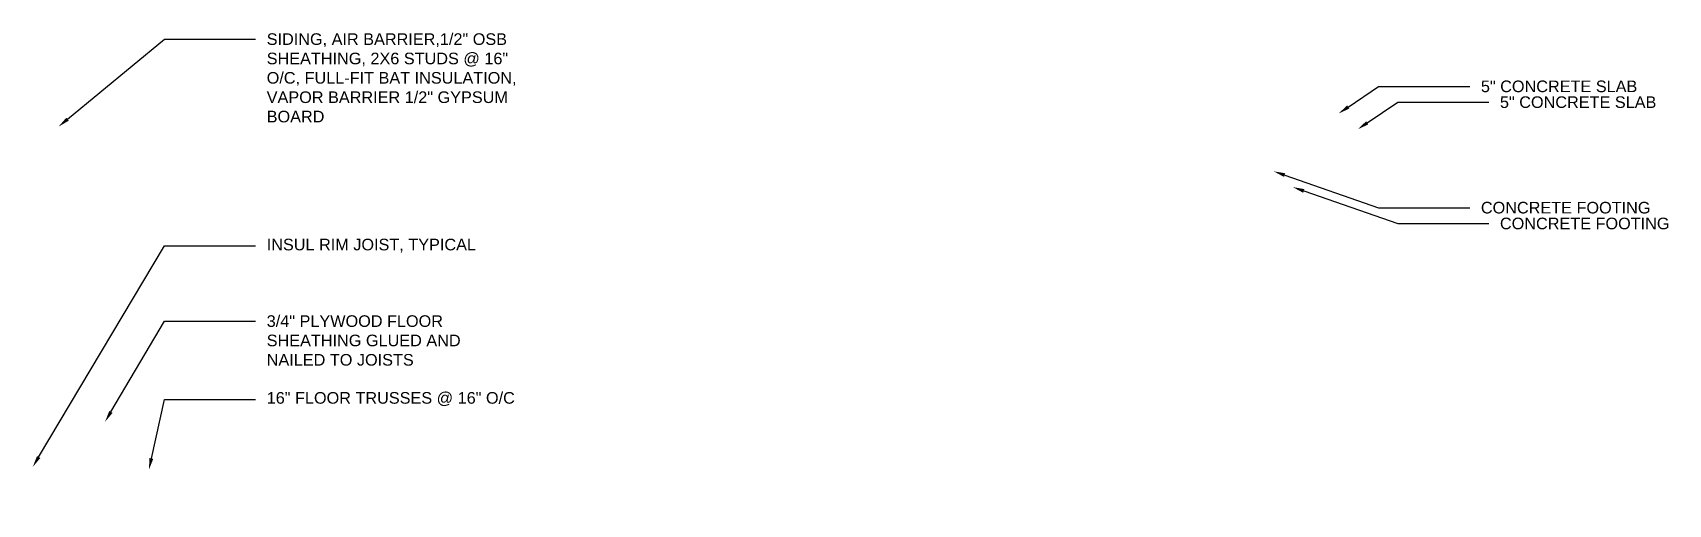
# Model space of a CAD drawing. Header units: inches. Extents: x -473 to 564, y -11 to 963.
# Drawn here: x -128.1 to 188.6, y 523.8 to 615.1 of the extents above; entities that cross this region are included whole.
import ezdxf
from ezdxf import colors
from ezdxf.entities.mleader import LeaderData, LeaderLine
from ezdxf.math import Vec2, Vec3

# ---------------------------------------------------------------- set-up
doc = ezdxf.new("R2010")
doc.units = ezdxf.units.IN
doc.header["$MEASUREMENT"] = 0
for name, color, linetype in [('doors', 3, 'Continuous'), ('g-anno-dims', 4, 'Continuous'), ('grade', 6, 'Continuous')]:
    doc.layers.add(name, color=color, linetype=linetype)
doc.styles.add('Roman', font='arial.ttf', dxfattribs={"height": 0.09375})

msp = doc.modelspace()

# ---------------------------------------------------------------- leaders
at = {"layer": 'doors'}
ml = msp.add_multileader_mtext('Standard', dxfattribs=at)
ml.set_content('5" CONCRETE SLAB', color=256, style='Roman')
ml.set_leader_properties(color=256, linetype='ByLayer', lineweight=-1)
ml.build(insert=Vec2(0, 0))
ml.multileader.update_dxf_attribs({"has_dogleg": 0, "dogleg_length": 0.36, "arrow_head_size": 2.25, "scale": 24})
ctx = ml.context
ctx.base_point, ctx.scale, ctx.char_height, ctx.arrow_head_size, ctx.landing_gap_size, ctx.plane_origin = Vec3(150.14, 604.72549), 24, 2.25, 2.25, 2.16, Vec3(124.75, 599.47549)
notes = []
notes.append((ctx, [(0, (1, 1, 0), (141.5, 604.72549), (1, 0), 8.64, [(0, [(124.75, 599.47549), (132.5, 604.72549)], 0, [])])]))
ctx.mtext.insert, ctx.mtext.flow_direction = Vec3(152.3, 605.86967), 5
ml = msp.add_multileader_mtext('Standard', dxfattribs=at)
ml.set_content('CONCRETE FOOTING', color=256, style='Roman')
ml.set_leader_properties(color=256, linetype='ByLayer', lineweight=-1)
ml.build(insert=Vec2(0, 0))
ml.multileader.update_dxf_attribs({"has_dogleg": 0, "dogleg_length": 0.36, "arrow_head_size": 2.25, "scale": 24})
ctx = ml.context
ctx.base_point, ctx.scale, ctx.char_height, ctx.arrow_head_size, ctx.landing_gap_size, ctx.plane_origin = Vec3(150.14, 581.22549), 24, 2.25, 2.25, 2.16, Vec3(169.3125, 695.41299)
notes.append((ctx, [(0, (1, 1, 0), (141.5, 581.22549), (1, 0), 8.64, [(0, [(112.1875, 588.28799), (132.5, 581.22549)], 0, [])])]))
ctx.mtext.insert, ctx.mtext.flow_direction = Vec3(152.3, 582.36967), 5
at = {"layer": 'g-anno-dims'}
ml = msp.add_multileader_mtext('Standard', dxfattribs=at)
ml.set_content('SIDING, AIR BARRIER,1/2" OSB\\PSHEATHING, 2X6 STUDS @ 16"\\PO/C, FULL-FIT BAT INSULATION,\\PVAPOR BARRIER 1/2" GYPSUM\\PBOARD', color=256, style='Roman')
ml.set_leader_properties(color=256, linetype='ByLayer', lineweight=-1)
ml.build(insert=Vec2(0, 0))
ml.multileader.update_dxf_attribs({"has_dogleg": 0, "dogleg_length": 0.36, "arrow_head_size": 2.25, "scale": 24})
ctx = ml.context
ctx.base_point, ctx.scale, ctx.char_height, ctx.arrow_head_size, ctx.landing_gap_size, ctx.plane_origin = Vec3(-84.9225, 613.87496), 24, 2.25, 2.25, 2.16, Vec3(-123.0625, 596.93746)
notes.append((ctx, [(0, (1, 1, 0), (-93.5625, 613.87496), (1, 0), 8.64, [(0, [(-123.0625, 596.93746), (-102.5625, 613.87496)], 0, [])])]))
ctx.mtext.insert, ctx.mtext.flow_direction = Vec3(-82.7625, 615.01914), 5
ml = msp.add_multileader_mtext('Standard', dxfattribs=at)
ml.set_content('INSUL RIM JOIST, TYPICAL', color=256, style='Roman')
ml.set_leader_properties(color=256, linetype='ByLayer', lineweight=-1)
ml.build(insert=Vec2(0, 0))
ml.multileader.update_dxf_attribs({"has_dogleg": 0, "dogleg_length": 0.36, "arrow_head_size": 2.25, "scale": 24})
ctx = ml.context
ctx.base_point, ctx.scale, ctx.char_height, ctx.arrow_head_size, ctx.landing_gap_size, ctx.plane_origin = Vec3(-84.9225, 573.87496), 24, 2.25, 2.25, 2.16, Vec3(-128.0625, 530.99996)
notes.append((ctx, [(0, (1, 1, 0), (-93.5625, 573.87496), (1, 0), 8.64, [(0, [(-128.0625, 530.99996), (-102.5625, 573.87496)], 0, [])])]))
ctx.mtext.insert, ctx.mtext.flow_direction = Vec3(-82.7625, 575.2225), 5
ml = msp.add_multileader_mtext('Standard', dxfattribs=at)
ml.set_content('3/4" PLYWOOD FLOOR\\PSHEATHING GLUED AND\\PNAILED TO JOISTS', color=256, style='Roman')
ml.set_leader_properties(color=256, linetype='ByLayer', lineweight=-1)
ml.build(insert=Vec2(0, 0))
ml.multileader.update_dxf_attribs({"has_dogleg": 0, "dogleg_length": 0.36, "arrow_head_size": 2.25, "scale": 24})
ctx = ml.context
ctx.base_point, ctx.scale, ctx.char_height, ctx.arrow_head_size, ctx.landing_gap_size, ctx.plane_origin = Vec3(-84.9225, 559.24996), 24, 2.25, 2.25, 2.16, Vec3(-114.0625, 539.74996)
notes.append((ctx, [(0, (1, 1, 0), (-93.5625, 559.24996), (1, 0), 8.64, [(0, [(-114.0625, 539.74996), (-102.5625, 559.24996)], 0, [])])]))
ctx.mtext.insert, ctx.mtext.flow_direction = Vec3(-82.7625, 560.39414), 5
ml = msp.add_multileader_mtext('Standard', dxfattribs=at)
ml.set_content('16" FLOOR TRUSSES @ 16" O/C', color=256, style='Roman')
ml.set_leader_properties(color=256, linetype='ByLayer', lineweight=-1)
ml.build(insert=Vec2(0, 0))
ml.multileader.update_dxf_attribs({"has_dogleg": 0, "dogleg_length": 0.36, "arrow_head_size": 2.25, "scale": 24})
ctx = ml.context
ctx.base_point, ctx.scale, ctx.char_height, ctx.arrow_head_size, ctx.landing_gap_size, ctx.plane_origin = Vec3(-84.9225, 544.06246), 24, 2.25, 2.25, 2.16, Vec3(-72.0625, 537.06246)
notes.append((ctx, [(0, (1, 1, 0), (-93.5625, 544.06246), (1, 0), 8.64, [(0, [(-105.57767, 530.45446), (-102.5625, 544.06246)], 0, [])])]))
ctx.mtext.insert, ctx.mtext.flow_direction = Vec3(-82.7625, 545.51821), 5
at = {"layer": 'grade'}
ml = msp.add_multileader_mtext('Standard', dxfattribs=at)
ml.set_content('5" CONCRETE SLAB', color=256, style='Roman')
ml.set_leader_properties(color=256, linetype='ByLayer', lineweight=-1)
ml.build(insert=Vec2(0, 0))
ml.multileader.update_dxf_attribs({"has_dogleg": 0, "dogleg_length": 0.36, "arrow_head_size": 2.25, "scale": 24})
ctx = ml.context
ctx.base_point, ctx.scale, ctx.char_height, ctx.arrow_head_size, ctx.landing_gap_size, ctx.plane_origin = Vec3(153.8275, 601.66299), 24, 2.25, 2.25, 2.16, Vec3(128.4375, 596.41299)
notes.append((ctx, [(0, (1, 1, 0), (145.1875, 601.66299), (1, 0), 8.64, [(0, [(128.4375, 596.41299), (136.1875, 601.66299)], 0, [])])]))
ctx.mtext.insert, ctx.mtext.flow_direction = Vec3(155.9875, 602.80717), 5
ml = msp.add_multileader_mtext('Standard', dxfattribs=at)
ml.set_content('CONCRETE FOOTING', color=256, style='Roman')
ml.set_leader_properties(color=256, linetype='ByLayer', lineweight=-1)
ml.build(insert=Vec2(0, 0))
ml.multileader.update_dxf_attribs({"has_dogleg": 0, "dogleg_length": 0.36, "arrow_head_size": 2.25, "scale": 24})
ctx = ml.context
ctx.base_point, ctx.scale, ctx.char_height, ctx.arrow_head_size, ctx.landing_gap_size, ctx.plane_origin = Vec3(153.8275, 578.16299), 24, 2.25, 2.25, 2.16, Vec3(173, 692.35049)
notes.append((ctx, [(0, (1, 1, 0), (145.1875, 578.16299), (1, 0), 8.64, [(0, [(115.875, 585.22549), (136.1875, 578.16299)], 0, [])])]))
ctx.mtext.insert, ctx.mtext.flow_direction = Vec3(155.9875, 579.30717), 5
for ctx, leaders in notes:
    for number, flags, end, landing, length, lines in leaders:
        leader = LeaderData()
        leader.index, (leader.has_last_leader_line, leader.has_dogleg_vector, leader.attachment_direction) = number, flags
        leader.last_leader_point, leader.dogleg_vector, leader.dogleg_length = Vec3(end), Vec3(landing), length
        for number, points, colour, breaks in lines:
            line = LeaderLine()
            line.index, line.vertices, line.color, line.breaks = number, Vec3.list(points), colors.encode_raw_color(colour), breaks
            leader.lines.append(line)
        ctx.leaders.append(leader)

doc.saveas('drawing.dxf')
